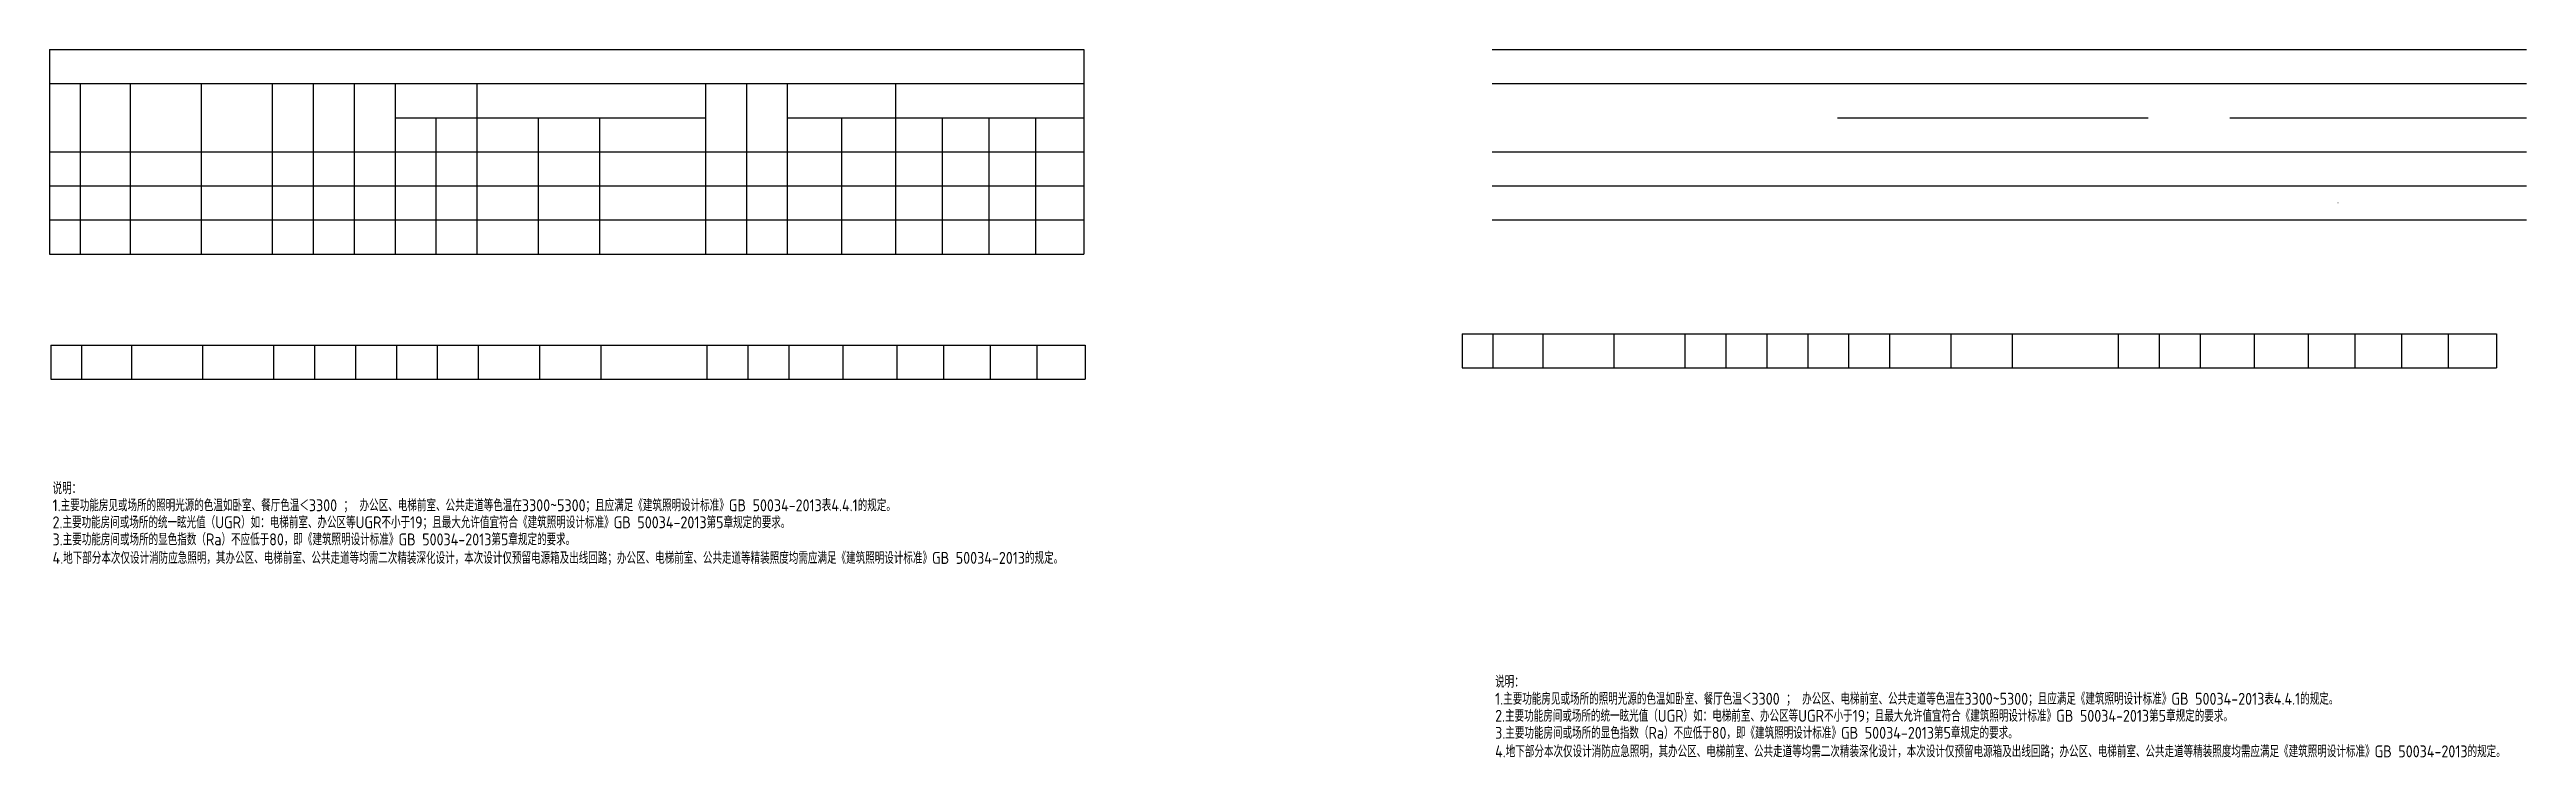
# Model space of a CAD drawing. Extents: x -288892 to 250096, y -100054 to 404668.
# Drawn here: x -37374 to 35267, y -100054 to -79254 of the extents above; entities that cross this region are included whole.
import ezdxf

# ---------------------------------------------------------------- set-up
doc = ezdxf.new("R2010")
doc.units = 0
doc.header["$LTSCALE"] = 1000
doc.header["$MEASUREMENT"] = 0
doc.layers.add('TEL_TEXT', color=3, linetype='CONTINUOUS')
doc.layers.add('表格线', color=3, linetype='CONTINUOUS')
doc.styles.add('_TEL_DIM', font='SIMPLEX', dxfattribs={"width": 0.8, "height": 3.5, "bigfont": 'HZTXT'})
doc.styles.get("Standard").update_dxf_attribs({"font": 'gbenor.shx', "bigfont": 'gbcbig.shx'})

msp = doc.modelspace()

# ---------------------------------------------------------------- texts
at = {"layer": 'TEL_TEXT'}
for s, p in [('说明：', (-37286, -92301)), ('1.主要功能房见或场所的照明光源的色温如卧室、餐厅色温＜3300 ； 办公区、电梯前室、公共走道等色温在3300~5300；且应满足《建筑照明设计标准》GB 50034-2013表4.4.1的规定。', (-37286, -92801)), ('2.主要功能房间或场所的统一眩光值（UGR）如：电梯前室、办公区等UGR不小于19；且最大允许值宜符合《建筑照明设计标准》GB 50034-2013第5章规定的要求。', (-37286, -93301)), ('3.主要功能房间或场所的显色指数（Ra）不应低于80，即《建筑照明设计标准》GB 50034-2013第5章规定的要求。', (-37286, -93801)), ('4.地下部分本次仅设计消防应急照明，其办公区、电梯前室、公共走道等均需二次精装深化设计，本次设计仅预留电源箱及出线回路；办公区、电梯前室、公共走道等精装照度均需应满足《建筑照明设计标准》GB 50034-2013的规定。', (-37286, -94344)), ('说明：', (5020, -97977)), ('1.主要功能房见或场所的照明光源的色温如卧室、餐厅色温＜3300 ； 办公区、电梯前室、公共走道等色温在3300~5300；且应满足《建筑照明设计标准》GB 50034-2013表4.4.1的规定。', (5020, -98477)), ('2.主要功能房间或场所的统一眩光值（UGR）如：电梯前室、办公区等UGR不小于19；且最大允许值宜符合《建筑照明设计标准》GB 50034-2013第5章规定的要求。', (5020, -98977)), ('3.主要功能房间或场所的显色指数（Ra）不应低于80，即《建筑照明设计标准》GB 50034-2013第5章规定的要求。', (5020, -99477)), ('4.地下部分本次仅设计消防应急照明，其办公区、电梯前室、公共走道等均需二次精装深化设计，本次设计仅预留电源箱及出线回路；办公区、电梯前室、公共走道等精装照度均需应满足《建筑照明设计标准》GB 50034-2013的规定。', (5020, -100020))]:
    msp.add_text(s, height=350, rotation=360, dxfattribs=at).set_placement(p)
at = {"layer": 'TEL_TEXT', "char_height": 3.5, "width": 2.52, "attachment_point": 1, "style": '_TEL_DIM'}
for insert in [(-12568, -83754), (29738, -83754), (-12568, -84754), (-12529, -88426), (28861, -88094)]:
    msp.add_mtext('-', dxfattribs=dict(at, insert=insert))

# ---------------------------------------------------------------- linework, layer by layer
at = {"layer": '表格线'}
for p, q in [((-37374, -79254), (-37374, -85254)), ((-37374, -79254), (-7039, -79254)), ((-7039, -79254), (-7039, -85254)), ((4932, -79254), (35267, -79254)), ((-37374, -80254), (-7039, -80254)), ((-36473, -80254), (-36473, -85254)), ((-35008, -80254), (-35008, -85254)), ((-35008, -80254), (-35008, -85254)), ((-35008, -80254), (-35008, -85254)), ((-32924, -80254), (-32924, -85254)), ((-30842, -80254), (-30842, -85254)), ((-29642, -80254), (-29642, -85254)), ((-28442, -80254), (-28442, -85254)), ((-27242, -80254), (-27242, -85254)), ((-24842, -80254), (-24842, -85254)), ((-18137, -80254), (-18137, -85254)), ((-16937, -80254), (-16937, -85254)), ((-15737, -80254), (-15737, -85254)), ((-12568, -80254), (-12568, -85254)), ((-12568, -80254), (-12568, -85254)), ((4932, -80254), (35267, -80254)), ((-27242, -81254), (-18137, -81254)), ((-26042, -81254), (-26042, -85254)), ((-26042, -81254), (-26042, -85254)), ((-23042, -81254), (-23042, -85254)), ((-21242, -81254), (-21242, -85254)), ((-15737, -81254), (-7039, -81254)), ((-14152, -81254), (-14152, -85254)), ((-11198, -81254), (-11198, -85254)), ((-9827, -81254), (-9827, -85254)), ((-8457, -81254), (-8457, -85254)), ((15064, -81254), (24169, -81254)), ((26569, -81254), (35267, -81254)), ((-37374, -82254), (-7039, -82254)), ((4932, -82254), (35267, -82254)), ((-37374, -83254), (-7039, -83254)), ((4932, -83254), (35267, -83254)), ((-37374, -84254), (-7039, -84254)), ((4932, -84254), (35267, -84254)), ((-37374, -85254), (-7039, -85254)), ((4055, -87594), (4055, -88594)), ((4055, -87594), (34390, -87594)), ((4957, -87594), (4957, -88594)), ((6421, -87594), (6421, -88594)), ((6421, -87594), (6421, -88594)), ((6421, -87594), (6421, -88594)), ((8506, -87594), (8506, -88594)), ((10588, -87594), (10588, -88594)), ((11788, -87594), (11788, -88594)), ((12988, -87594), (12988, -88594)), ((14188, -87594), (14188, -88594)), ((15388, -87594), (15388, -88594)), ((15388, -87594), (15388, -88594)), ((16588, -87594), (16588, -88594)), ((18388, -87594), (18388, -88594)), ((20188, -87594), (20188, -88594)), ((23293, -87594), (23293, -88594)), ((24493, -87594), (24493, -88594)), ((25693, -87594), (25693, -88594)), ((27277, -87594), (27277, -88594)), ((28861, -87594), (28861, -88594)), ((28861, -87594), (28861, -88594)), ((30232, -87594), (30232, -88594)), ((31602, -87594), (31602, -88594)), ((32973, -87594), (32973, -88594)), ((34390, -87594), (34390, -88594)), ((-37335, -87927), (-37335, -88927)), ((-37335, -87927), (-7000, -87927)), ((-36433, -87927), (-36433, -88927)), ((-34968, -87927), (-34968, -88927)), ((-34968, -87927), (-34968, -88927)), ((-34968, -87927), (-34968, -88927)), ((-32884, -87927), (-32884, -88927)), ((-30802, -87927), (-30802, -88927)), ((-29602, -87927), (-29602, -88927)), ((-28402, -87927), (-28402, -88927)), ((-27202, -87927), (-27202, -88927)), ((-26002, -87927), (-26002, -88927)), ((-26002, -87927), (-26002, -88927)), ((-24802, -87927), (-24802, -88927)), ((-23002, -87927), (-23002, -88927)), ((-21202, -87927), (-21202, -88927)), ((-18097, -87927), (-18097, -88927)), ((-16897, -87927), (-16897, -88927)), ((-15697, -87927), (-15697, -88927)), ((-14113, -87927), (-14113, -88927)), ((-12529, -87927), (-12529, -88927)), ((-12529, -87927), (-12529, -88927)), ((-11158, -87927), (-11158, -88927)), ((-9788, -87927), (-9788, -88927)), ((-8417, -87927), (-8417, -88927)), ((-7000, -87927), (-7000, -88927)), ((4055, -88594), (34390, -88594)), ((-37335, -88927), (-7000, -88927))]:
    msp.add_line(p, q, dxfattribs=at)

msp.set_redraw_order([(e.dxf.handle, doc.entitydb.next_handle()) for e in msp.query("TEXT MTEXT ATTDEF DIMENSION ARC_DIMENSION")])  # texts and dimensions are drawn at this point

doc.saveas('drawing.dxf')
